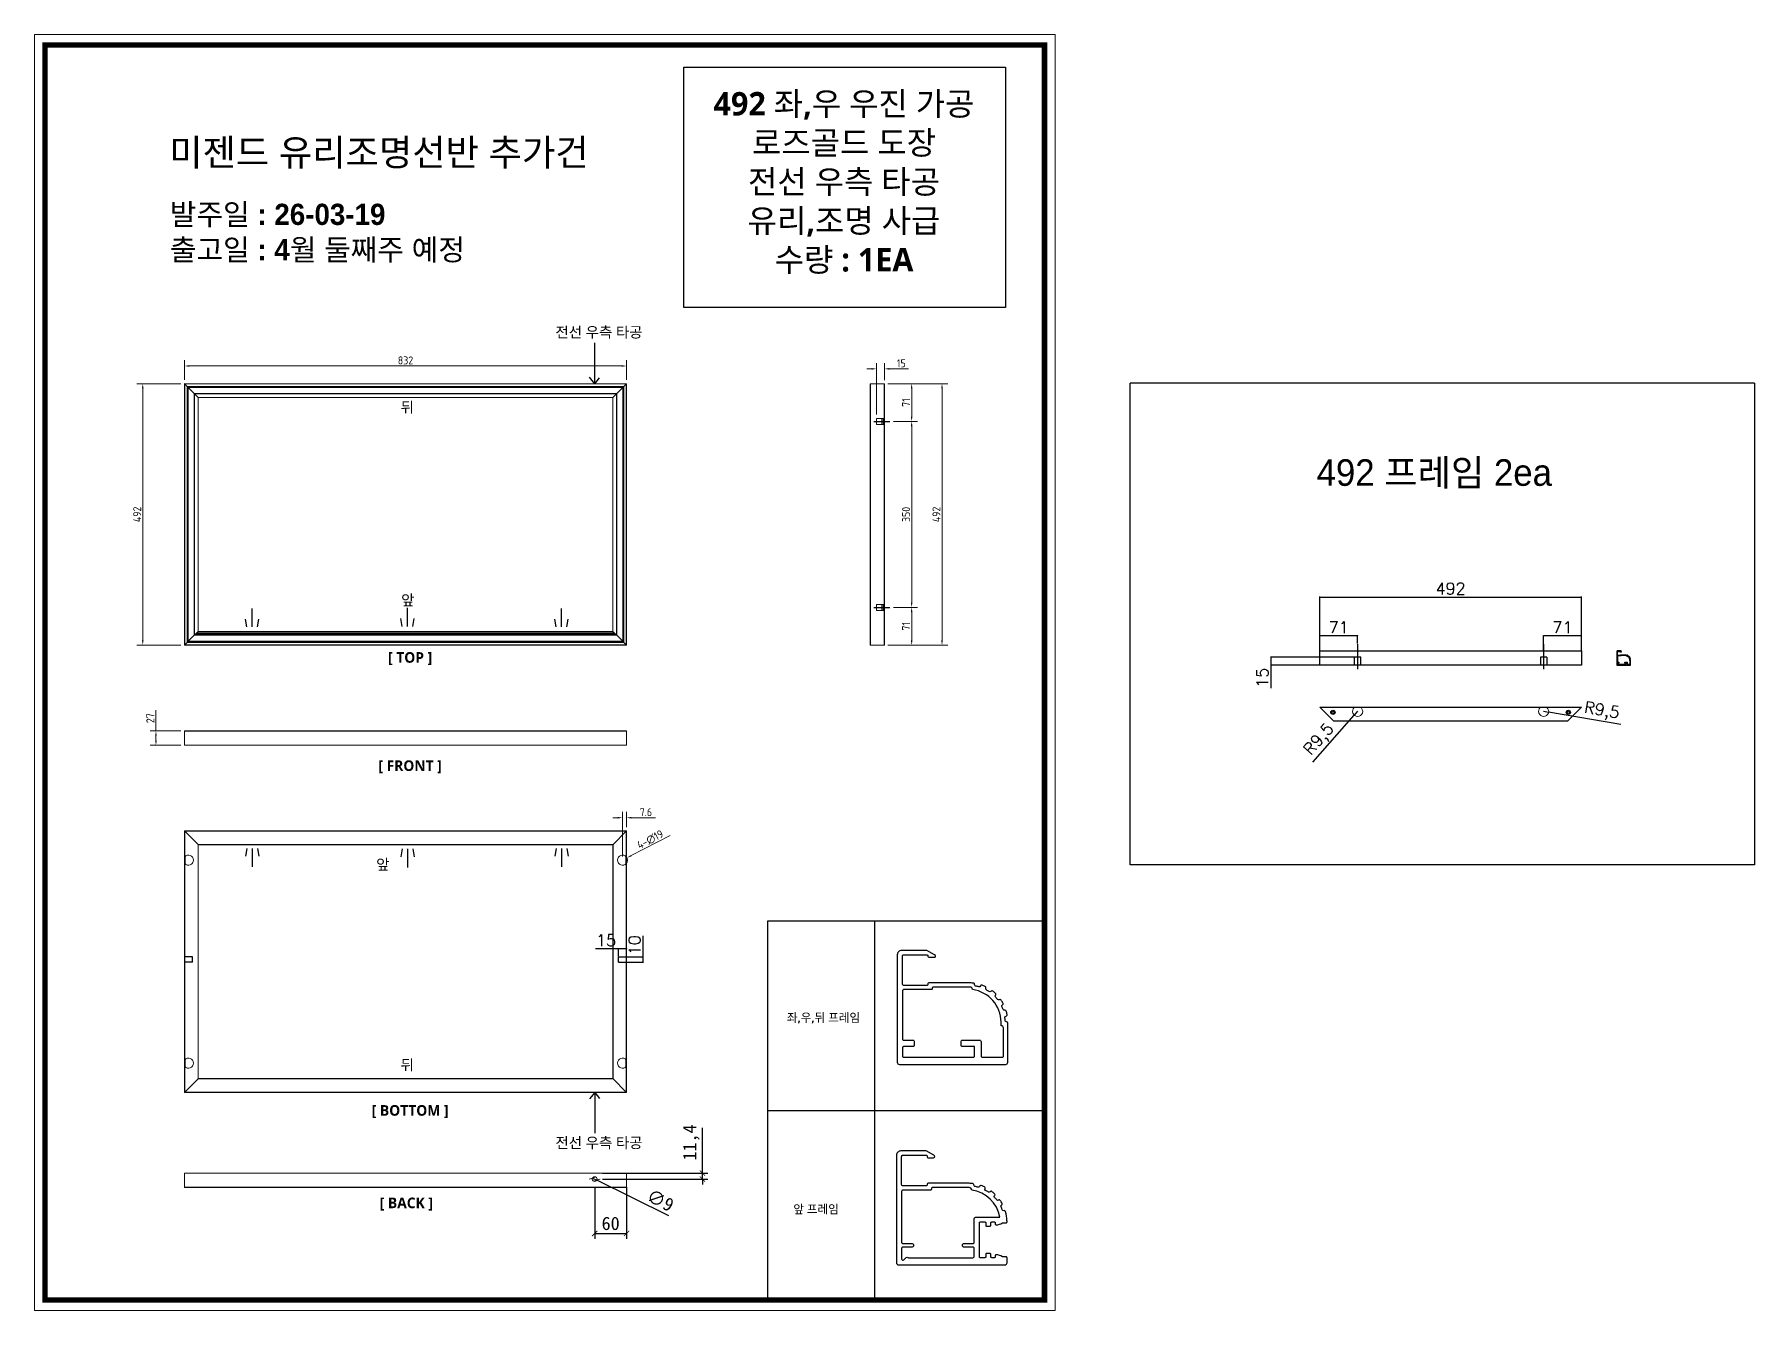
# Model space of a CAD drawing. Header units: millimetres. Extents: x -44117 to 256353, y -2095463 to 65325.
# Drawn here: x 116824 to 120061, y -800707 to -798305 of the extents above; entities that cross this region are included whole.
import ezdxf

# ---------------------------------------------------------------- set-up
doc = ezdxf.new("R2010")
doc.units = ezdxf.units.MM
doc.header["$LTSCALE"] = 10
doc.linetypes.add('CENTER', pattern=[50.8, 31.75, -6.35, 6.35, -6.35])
doc.layers.add('BOX1', color=7, linetype='Continuous', lineweight=0)
doc.layers.add('CENTER', color=4, linetype='CENTER')
doc.layers.add('기본레이어', color=7, linetype='Continuous')
doc.styles.add('Dim-NS', font='isocp.shx', dxfattribs={"bigfont": 'whgtxt.shx'})
doc.styles.add('굴림', font='txt.shx')
doc.styles.add('새굴림', font='Gulim.ttf')
doc.dimstyles.new('D-15', dxfattribs={"dimtxt": 15, "dimasz": 9, "dimexe": 11, "dimexo": 7, "dimgap": 3, "dimtad": 1, "dimzin": 9, "dimdsep": 46, "dimtxsty": 'Dim-NS', "dimcen": 0, "dimclrd": 105, "dimclre": 105, "dimclrt": 2, "dimazin": 2, "dimtfac": 1, "dimtofl": 0, "dimtmove": 0, "dimatfit": 3, "dimfxl": 0, "dimlwd": 13, "dimlwe": 13, "dimarcsym": 0})
doc.dimstyles.new('ISO-25', dxfattribs={"dimtxt": 2.5, "dimasz": 2.5, "dimexe": 1, "dimexo": 1, "dimtad": 1, "dimtxsty": 'Standard', "dimblk": 'ARCHTICK', "dimcen": 2.5, "dimadec": 0, "dimazin": 0, "dimtfac": 1, "dimtmove": 0, "dimatfit": 3, "dimfxl": 0, "dimarcsym": 0})

msp = doc.modelspace()

# ---------------------------------------------------------------- texts
at = {"color": 7, "style": '새굴림'}
for s, p in [('미젠드 유리조명선반 추가건', (117077.54086, -798552.35903)), ('492 프레임 2ea', (119236.70682, -799154.71621))]:
    msp.add_text(s, height=50, dxfattribs=at).set_placement(p)
for s, insert, char_height, width, attachment_point in [('{\\fMalgun Gothic|b1|i0|c129|p50;492 좌,우 우진 가공 \\P로즈골드 도장\\P전선 우측 타공\\P유리,조명 사급\\P수량 : 1EA}', (118347.376, -798584.88141), 44.0402492, 1306.6472673, 5), ('{\\fMalgun Gothic|b1|i0|c129|p50;뒤}', (117513.08134, -798997.11483), 20, 1095.6844389, 1), ('{\\fMalgun Gothic|b1|i0|c129|p50;앞}', (117513.96394, -799359.76892), 20, 1095.6844389, 1), ('{\\fMalgun Gothic|b1|i0|c129|p50;[ TOP ]}', (117530.85632, -799479.8757), 20, 170.0372447, 5), ('{\\fMalgun Gothic|b1|i0|c129|p50;[ FRONT ]}', (117530.85632, -799683.56802), 20, 170.0372447, 5), ('{\\fMalgun Gothic|b1|i0|c129|p50;앞}', (117466.99546, -799857.27035), 20, 1095.6844389, 1), ('{\\fMalgun Gothic|b1|i0|c129|p50;좌,우,뒤 프레임}', (118308.82235, -800156.95315), 16, 223.7220409, 5), ('{\\fMalgun Gothic|b1|i0|c129|p50;뒤}', (117513.08134, -800234.63578), 20, 1095.6844389, 1), ('{\\fMalgun Gothic|b1|i0|c129|p50;[ BOTTOM ]}', (117530.85632, -800332.28212), 20, 170.0372447, 5), ('{\\fMalgun Gothic|b1|i0|c129|p50;[ BACK ]}', (117523.72523, -800506.25607), 20, 279.6525512, 5), ('{\\fMalgun Gothic|b1|i0|c129|p50;앞 프레임}', (118294.85006, -800516.73981), 16, 223.7220409, 5)]:
    msp.add_mtext(s, dxfattribs=dict(insert=insert, char_height=char_height, width=width, attachment_point=attachment_point))
at = {"insert": (117078.65228, -798623.89804), "char_height": 39.9257485, "attachment_point": 1}
msp.add_mtext_dynamic_manual_height_columns('{\\f굴림|b1|i0|c129|p50;발주일 : 26-03-19\\P출고일 : 4월 둘째주 예정}', width=12072.7918459, gutter_width=155.2668, heights=[-112.85889], dxfattribs=at)
at = {"color": 1, "char_height": 20, "width": 593.3877721, "attachment_point": 5}
for insert in [(117886.26733, -798866.66097), (117886.26733, -800391.95673)]:
    msp.add_mtext('{\\fMalgun Gothic|b1|i0|c129|p50;전선 우측 타공}', dxfattribs=dict(at, insert=insert))

# ---------------------------------------------------------------- blocks, each defined once
blk = doc.blocks.new('*D5322')
at = {"layer": 'Defpoints', "color": 0}
for p in [(118430, -798962.5), (118430, -799454.5), (118531.8, -799454.5)]:
    blk.add_point(p, dxfattribs=at)
at = {"layer": '기본레이어', "color": 105, "linetype": 'ByBlock', "lineweight": 13}
for p, q in [((118437, -798962.5), (118542.8, -798962.5)), ((118531.8, -798971.5), (118531.8, -799445.5)), ((118437, -799454.5), (118542.8, -799454.5))]:
    blk.add_line(p, q, dxfattribs=at)
at = {"layer": '기본레이어', "color": 105}
for points in [[(118533.3, -798971.5), (118530.3, -798971.5), (118531.8, -798962.5)], [(118530.3, -799445.5), (118533.3, -799445.5), (118531.8, -799454.5)]]:
    blk.add_solid(points, dxfattribs=at)
at = {"layer": '기본레이어', "color": 2, "insert": (118521.3, -799208.5), "char_height": 15, "attachment_point": 5, "rotation": 90, "style": 'Dim-NS'}
blk.add_mtext('492', dxfattribs=at)
blk = doc.blocks.new('*D5323')
at = {"layer": 'Defpoints', "color": 0}
for p in [(118423, -798962.5), (118474.7, -798962.5), (118433.5, -799033.5)]:
    blk.add_point(p, dxfattribs=at)
at = {"layer": '기본레이어', "color": 105, "linetype": 'ByBlock', "lineweight": 13}
for p, q in [((118430, -798962.5), (118485.7, -798962.5)), ((118474.7, -799024.5), (118474.7, -798971.5)), ((118440.5, -799033.5), (118485.7, -799033.5))]:
    blk.add_line(p, q, dxfattribs=at)
at = {"layer": '기본레이어', "color": 105}
for points in [[(118476.2, -798971.5), (118473.2, -798971.5), (118474.7, -798962.5)], [(118473.2, -799024.5), (118476.2, -799024.5), (118474.7, -799033.5)]]:
    blk.add_solid(points, dxfattribs=at)
at = {"layer": '기본레이어', "color": 2, "insert": (118464.2, -798998), "char_height": 15, "attachment_point": 5, "rotation": 90, "style": 'Dim-NS'}
blk.add_mtext('71', dxfattribs=at)
blk = doc.blocks.new('*D5324')
at = {"layer": 'Defpoints', "color": 0}
for p in [(118433.5, -799033.5), (118474.7, -799033.5), (118433.5, -799383.5)]:
    blk.add_point(p, dxfattribs=at)
at = {"layer": '기본레이어', "color": 105, "linetype": 'ByBlock', "lineweight": 13}
for p, q in [((118440.5, -799033.5), (118485.7, -799033.5)), ((118474.7, -799374.5), (118474.7, -799042.5)), ((118440.5, -799383.5), (118485.7, -799383.5))]:
    blk.add_line(p, q, dxfattribs=at)
at = {"layer": '기본레이어', "color": 105}
for points in [[(118476.2, -799042.5), (118473.2, -799042.5), (118474.7, -799033.5)], [(118473.2, -799374.5), (118476.2, -799374.5), (118474.7, -799383.5)]]:
    blk.add_solid(points, dxfattribs=at)
at = {"layer": '기본레이어', "color": 2, "insert": (118464.2, -799208.5), "char_height": 15, "attachment_point": 5, "rotation": 90, "style": 'Dim-NS'}
blk.add_mtext('350', dxfattribs=at)
blk = doc.blocks.new('*D5325')
at = {"layer": 'Defpoints', "color": 0}
for p in [(118433.5, -799383.5), (118474.7, -799383.5), (118423, -799454.5)]:
    blk.add_point(p, dxfattribs=at)
at = {"layer": '기본레이어', "color": 105, "linetype": 'ByBlock', "lineweight": 13}
for p, q in [((118440.5, -799383.5), (118485.7, -799383.5)), ((118474.7, -799445.5), (118474.7, -799392.5)), ((118430, -799454.5), (118485.7, -799454.5))]:
    blk.add_line(p, q, dxfattribs=at)
at = {"layer": '기본레이어', "color": 105}
for points in [[(118476.2, -799392.5), (118473.2, -799392.5), (118474.7, -799383.5)], [(118473.2, -799445.5), (118476.2, -799445.5), (118474.7, -799454.5)]]:
    blk.add_solid(points, dxfattribs=at)
at = {"layer": '기본레이어', "color": 2, "insert": (118464.2, -799419), "char_height": 15, "attachment_point": 5, "rotation": 90, "style": 'Dim-NS'}
blk.add_mtext('71', dxfattribs=at)
blk = doc.blocks.new('*D5326')
at = {"layer": 'Defpoints', "color": 0}
for p in [(118423.5, -798934.6), (118423.5, -798963), (118408.5, -799027.8)]:
    blk.add_point(p, dxfattribs=at)
at = {"layer": '기본레이어', "color": 105, "linetype": 'ByBlock', "lineweight": 13}
for p, q in [((118408.5, -799020.8), (118408.5, -798923.6)), ((118423.5, -798956), (118423.5, -798923.6)), ((118399.5, -798934.6), (118390.5, -798934.6)), ((118432.5, -798934.6), (118468.9, -798934.6))]:
    blk.add_line(p, q, dxfattribs=at)
at = {"layer": '기본레이어', "color": 105}
for points in [[(118399.5, -798936.1), (118399.5, -798933.1), (118408.5, -798934.6)], [(118432.5, -798933.1), (118432.5, -798936.1), (118423.5, -798934.6)]]:
    blk.add_solid(points, dxfattribs=at)
at = {"layer": '기본레이어', "color": 2, "insert": (118455.2, -798924.1), "char_height": 15, "attachment_point": 5, "style": 'Dim-NS'}
blk.add_mtext('15', dxfattribs=at)
blk = doc.blocks.new('*D5327')
at = {"layer": 'Defpoints', "color": 0}
for p in [(117052.6, -799616), (117106.7, -799616), (117106.7, -799643)]:
    blk.add_point(p, dxfattribs=at)
at = {"layer": '기본레이어', "color": 105, "lineweight": 13}
for p, q in [((117052.6, -799616), (117052.6, -799576.7)), ((117099.7, -799616), (117041.6, -799616)), ((117052.6, -799634), (117052.6, -799625)), ((117099.7, -799643), (117041.6, -799643))]:
    blk.add_line(p, q, dxfattribs=at)
at = {"layer": '기본레이어', "color": 105}
for points in [[(117054.1, -799625), (117051.1, -799625), (117052.6, -799616)], [(117051.1, -799634), (117054.1, -799634), (117052.6, -799643)]]:
    blk.add_solid(points, dxfattribs=at)
at = {"layer": '기본레이어', "color": 2, "insert": (117042.1, -799591.9), "char_height": 15, "attachment_point": 5, "rotation": 90, "style": 'Dim-NS'}
blk.add_mtext('27', dxfattribs=at)
blk = doc.blocks.new('*D5328')
at = {"layer": 'Defpoints', "color": 0}
for p in [(117938.2, -798929.2), (117106.2, -798962.5), (117938.2, -798962.5)]:
    blk.add_point(p, dxfattribs=at)
at = {"layer": '기본레이어', "color": 105, "lineweight": 13}
for p, q in [((117106.2, -798955.5), (117106.2, -798918.2)), ((117938.2, -798955.5), (117938.2, -798918.2)), ((117115.2, -798929.2), (117929.2, -798929.2))]:
    blk.add_line(p, q, dxfattribs=at)
at = {"layer": '기본레이어', "color": 105}
for points in [[(117115.2, -798927.7), (117115.2, -798930.7), (117106.2, -798929.2)], [(117929.2, -798930.7), (117929.2, -798927.7), (117938.2, -798929.2)]]:
    blk.add_solid(points, dxfattribs=at)
at = {"layer": '기본레이어', "color": 2, "insert": (117522.2, -798918.7), "char_height": 15, "attachment_point": 5, "style": 'Dim-NS'}
blk.add_mtext('832', dxfattribs=at)
blk = doc.blocks.new('*D5329')
at = {"layer": 'Defpoints', "color": 0}
for p in [(117106.2, -798962.5), (117027.8, -799454.5), (117106.2, -799454.5)]:
    blk.add_point(p, dxfattribs=at)
at = {"layer": '기본레이어', "color": 105, "lineweight": 13}
for p, q in [((117099.2, -798962.5), (117016.8, -798962.5)), ((117027.8, -798971.5), (117027.8, -799445.5)), ((117099.2, -799454.5), (117016.8, -799454.5))]:
    blk.add_line(p, q, dxfattribs=at)
at = {"layer": '기본레이어', "color": 105}
for points in [[(117029.3, -798971.5), (117026.3, -798971.5), (117027.8, -798962.5)], [(117026.3, -799445.5), (117029.3, -799445.5), (117027.8, -799454.5)]]:
    blk.add_solid(points, dxfattribs=at)
at = {"layer": '기본레이어', "color": 2, "insert": (117017.3, -799208.5), "char_height": 15, "attachment_point": 5, "rotation": 90, "style": 'Dim-NS'}
blk.add_mtext('492', dxfattribs=at)
blk = doc.blocks.new('*D5330')
at = {"layer": 'Defpoints', "color": 0}
for p in [(117922.2, -799863.5), (117939.1, -799854.7)]:
    blk.add_point(p, dxfattribs=at)
at = {"layer": '기본레이어', "color": 105, "linetype": 'ByBlock', "lineweight": 13}
blk.add_line((118020, -799812.9), (117947.1, -799850.6), dxfattribs=at)
blk.add_arc((117930.6, -799859.1), 9.5, 316.5648, 41.6371, dxfattribs=at)
at = {"layer": '기본레이어', "color": 105}
blk.add_solid([(117946.4, -799849.3), (117947.8, -799851.9), (117939.1, -799854.7)], dxfattribs=at)
at = {"layer": '기본레이어', "color": 2, "insert": (117982.7, -799820.4), "char_height": 15, "attachment_point": 5, "rotation": 27.3178, "style": 'Dim-NS'}
blk.add_mtext('4-∅19', dxfattribs=at)
blk = doc.blocks.new('*D5331')
at = {"layer": 'Defpoints', "color": 0}
for p in [(117938.2, -799779.3), (117938.2, -799804.1), (117930.6, -799859.1)]:
    blk.add_point(p, dxfattribs=at)
at = {"layer": '기본레이어', "color": 105, "lineweight": 13}
for p, q in [((117930.6, -799852.1), (117930.6, -799768.3)), ((117938.2, -799797.1), (117938.2, -799768.3)), ((117921.6, -799779.3), (117912.6, -799779.3)), ((117947.2, -799779.3), (117992.9, -799779.3))]:
    blk.add_line(p, q, dxfattribs=at)
at = {"layer": '기본레이어', "color": 105}
for points in [[(117921.6, -799780.8), (117921.6, -799777.8), (117930.6, -799779.3)], [(117947.2, -799777.8), (117947.2, -799780.8), (117938.2, -799779.3)]]:
    blk.add_solid(points, dxfattribs=at)
at = {"layer": '기본레이어', "color": 2, "insert": (117974.6, -799768.8), "char_height": 15, "attachment_point": 5, "style": 'Dim-NS'}
blk.add_mtext('7.6', dxfattribs=at)
blk = doc.blocks.new('_DotSmall')
at = {"color": 0, "linetype": 'ByBlock', "const_width": 0.5}
blk.add_lwpolyline([(-0.0625, 0, 1), (0.0625, 0, 1)], format="xyb", close=True, dxfattribs=at)
blk = doc.blocks.new('*D5332')
at = {"color": 52, "lineweight": -2}
for p, q in [((117923.2, -800025.9), (117879.9, -800025.9)), ((117923.2, -800040.1), (117923.2, -800024.9)), ((117938.2, -800025.9), (117923.2, -800025.9)), ((117938.2, -800040.1), (117938.2, -800024.9))]:
    blk.add_line(p, q, dxfattribs=at)
at = {"layer": 'Defpoints', "color": 0}
for p in [(117923.2, -800025.9), (117923.2, -800041.1), (117938.2, -800041.1)]:
    blk.add_point(p, dxfattribs=at)
at = {"color": 52, "lineweight": -2, "xscale": 4, "yscale": 4, "zscale": 4, "rotation": 180}
blk.add_blockref('_DotSmall', (117923.2, -800025.9), dxfattribs=at)
at = {"color": 52, "lineweight": -2, "xscale": 4, "yscale": 4, "zscale": 4}
blk.add_blockref('_DotSmall', (117938.2, -800025.9), dxfattribs=at)
at = {"color": 4, "insert": (117899.6, -800009.9), "char_height": 22, "attachment_point": 5, "style": '굴림'}
blk.add_mtext('15', dxfattribs=at)
blk = doc.blocks.new('*D5333')
at = {"color": 52, "lineweight": -2}
for p, q in [((117969.2, -800041.1), (117969.2, -800001.4)), ((117939.2, -800041.1), (117970.2, -800041.1)), ((117939.2, -800051.1), (117970.2, -800051.1)), ((117969.2, -800051.1), (117969.2, -800041.1))]:
    blk.add_line(p, q, dxfattribs=at)
at = {"layer": 'Defpoints', "color": 0}
for p in [(117938.2, -800041.1), (117938.2, -800051.1), (117969.2, -800041.1)]:
    blk.add_point(p, dxfattribs=at)
at = {"color": 52, "lineweight": -2, "xscale": 4, "yscale": 4, "zscale": 4}
for p, rotation in [((117969.2, -800041.1), 90), ((117969.2, -800051.1), 270)]:
    blk.add_blockref('_DotSmall', p, dxfattribs=dict(at, rotation=rotation))
at = {"color": 4, "insert": (117953.2, -800019.3), "char_height": 22, "attachment_point": 5, "rotation": 90, "style": '굴림'}
blk.add_mtext('10', dxfattribs=at)
blk = doc.blocks.new('*D5341')
at = {"color": 52, "lineweight": -2}
for p, q in [((119242.9, -799464.5), (119242.9, -799363)), ((119242.9, -799364), (119734.9, -799364)), ((119734.9, -799464.5), (119734.9, -799363))]:
    blk.add_line(p, q, dxfattribs=at)
at = {"layer": 'Defpoints', "color": 0}
for p in [(119734.9, -799364), (119242.9, -799465.5), (119734.9, -799465.5)]:
    blk.add_point(p, dxfattribs=at)
at = {"color": 52, "lineweight": -2, "xscale": 4, "yscale": 4, "zscale": 4, "rotation": 180}
blk.add_blockref('_DotSmall', (119242.9, -799364), dxfattribs=at)
at = {"color": 52, "lineweight": -2, "xscale": 4, "yscale": 4, "zscale": 4}
blk.add_blockref('_DotSmall', (119734.9, -799364), dxfattribs=at)
at = {"color": 4, "insert": (119488.9, -799348), "char_height": 22, "attachment_point": 5, "style": '굴림'}
blk.add_mtext('492', dxfattribs=at)
blk = doc.blocks.new('*D5342')
at = {"color": 52, "lineweight": -2}
for p, q in [((119663.9, -799464.5), (119663.9, -799436.1)), ((119734.9, -799437.1), (119663.9, -799437.1)), ((119734.9, -799464.5), (119734.9, -799436.1))]:
    blk.add_line(p, q, dxfattribs=at)
at = {"layer": 'Defpoints', "color": 0}
for p in [(119663.9, -799437.1), (119663.9, -799465.5), (119734.9, -799465.5)]:
    blk.add_point(p, dxfattribs=at)
at = {"color": 52, "lineweight": -2, "xscale": 4, "yscale": 4, "zscale": 4, "rotation": 180}
blk.add_blockref('_DotSmall', (119663.9, -799437.1), dxfattribs=at)
at = {"color": 52, "lineweight": -2, "xscale": 4, "yscale": 4, "zscale": 4}
blk.add_blockref('_DotSmall', (119734.9, -799437.1), dxfattribs=at)
at = {"color": 4, "insert": (119699.4, -799421.1), "char_height": 22, "attachment_point": 5, "style": '굴림'}
blk.add_mtext('71', dxfattribs=at)
blk = doc.blocks.new('*D5343')
at = {"color": 52, "lineweight": -2}
for p, q in [((119242.9, -799464.5), (119242.9, -799435.8)), ((119313.9, -799436.8), (119242.9, -799436.8)), ((119313.9, -799451.5), (119313.9, -799435.8))]:
    blk.add_line(p, q, dxfattribs=at)
at = {"layer": 'Defpoints', "color": 0}
for p in [(119242.9, -799436.8), (119242.9, -799465.5), (119313.9, -799452.5)]:
    blk.add_point(p, dxfattribs=at)
at = {"color": 52, "lineweight": -2, "xscale": 4, "yscale": 4, "zscale": 4, "rotation": 180}
blk.add_blockref('_DotSmall', (119242.9, -799436.8), dxfattribs=at)
at = {"color": 52, "lineweight": -2, "xscale": 4, "yscale": 4, "zscale": 4}
blk.add_blockref('_DotSmall', (119313.9, -799436.8), dxfattribs=at)
at = {"color": 4, "insert": (119278.4, -799420.8), "char_height": 22, "attachment_point": 5, "style": '굴림'}
blk.add_mtext('71', dxfattribs=at)
blk = doc.blocks.new('*D5344')
at = {"color": 52, "lineweight": -2}
for p, q in [((119307.2, -799477.3), (119149.8, -799477.3)), ((119150.8, -799477.3), (119150.8, -799492.3)), ((119241.9, -799492.3), (119149.8, -799492.3)), ((119150.8, -799492.3), (119150.8, -799535.7))]:
    blk.add_line(p, q, dxfattribs=at)
at = {"layer": 'Defpoints', "color": 0}
for p in [(119308.2, -799477.3), (119150.8, -799492.3), (119242.9, -799492.3)]:
    blk.add_point(p, dxfattribs=at)
at = {"color": 52, "lineweight": -2, "xscale": 4, "yscale": 4, "zscale": 4}
for p, rotation in [((119150.8, -799477.3), 90), ((119150.8, -799492.3), 270)]:
    blk.add_blockref('_DotSmall', p, dxfattribs=dict(at, rotation=rotation))
at = {"color": 4, "insert": (119134.8, -799516), "char_height": 22, "attachment_point": 5, "rotation": 90, "style": '굴림'}
blk.add_mtext('15', dxfattribs=at)
blk = doc.blocks.new('*D5345')
at = {"color": 52, "lineweight": -2}
for p in [(119663.9, -799579), (119809.4, -799603.6)]:
    blk.add_line(p, (119673.3, -799580.6), dxfattribs=at)
at = {"layer": 'Defpoints', "color": 0}
for p in [(119663.9, -799579), (119673.3, -799580.6)]:
    blk.add_point(p, dxfattribs=at)
at = {"color": 52, "lineweight": -2, "xscale": 4, "yscale": 4, "zscale": 4, "rotation": 170.4040369773047}
blk.add_blockref('_DotSmall', (119673.3, -799580.6), dxfattribs=at)
at = {"color": 4, "insert": (119773.1, -799579.4), "char_height": 22, "attachment_point": 5, "rotation": 350.404, "style": '굴림'}
blk.add_mtext('R9,5', dxfattribs=at)
blk = doc.blocks.new('*D5346')
at = {"color": 52, "lineweight": -2}
for p in [(119229.4, -799674.6), (119313.9, -799579)]:
    blk.add_line(p, (119307.6, -799586.1), dxfattribs=at)
at = {"layer": 'Defpoints', "color": 0}
for p in [(119307.6, -799586.1), (119313.9, -799579)]:
    blk.add_point(p, dxfattribs=at)
at = {"color": 52, "lineweight": -2, "xscale": 4, "yscale": 4, "zscale": 4, "rotation": 48.50864530420677}
blk.add_blockref('_DotSmall', (119307.6, -799586.1), dxfattribs=at)
at = {"color": 4, "insert": (119242.4, -799633), "char_height": 22, "attachment_point": 5, "rotation": 48.5086, "style": '굴림'}
blk.add_mtext('R9,5', dxfattribs=at)
blk = doc.blocks.new('_ArchTick')
at = {"color": 0, "linetype": 'ByBlock', "const_width": 0.15}
blk.add_lwpolyline([(-0.5, -0.5), (0.5, 0.5)], dxfattribs=at)
blk = doc.blocks.new('*D5347')
at = {"color": 0, "lineweight": -2}
for p, q in [((117878.2, -800474.3), (117878.2, -800571.6)), ((117938.2, -800474.3), (117938.2, -800571.6)), ((117878.2, -800561.6), (117938.2, -800561.6))]:
    blk.add_line(p, q, dxfattribs=at)
at = {"layer": 'Defpoints', "color": 0}
for p in [(117878.2, -800459.3), (117938.2, -800459.3), (117938.2, -800561.6)]:
    blk.add_point(p, dxfattribs=at)
at = {"color": 0, "lineweight": -2, "xscale": 10, "yscale": 10, "zscale": 10, "rotation": 180}
blk.add_blockref('_ArchTick', (117878.2, -800561.6), dxfattribs=at)
at = {"color": 0, "lineweight": -2, "xscale": 10, "yscale": 10, "zscale": 10}
blk.add_blockref('_ArchTick', (117938.2, -800561.6), dxfattribs=at)
at = {"color": 0, "insert": (117908.2, -800542.8), "char_height": 25, "attachment_point": 5}
blk.add_mtext('60', dxfattribs=at)
blk = doc.blocks.new('*D5348')
at = {"color": 0, "lineweight": -2}
for p, q in [((118080.9, -800447.9), (118080.9, -800362.9)), ((117893.2, -800447.9), (118090.9, -800447.9)), ((118080.9, -800459.3), (118080.9, -800447.9)), ((117893.2, -800459.3), (118090.9, -800459.3)), ((118080.9, -800459.3), (118080.9, -800469.3))]:
    blk.add_line(p, q, dxfattribs=at)
at = {"layer": 'Defpoints', "color": 0}
for p in [(117878.2, -800447.9), (118080.9, -800447.9), (117878.2, -800459.3)]:
    blk.add_point(p, dxfattribs=at)
at = {"color": 0, "lineweight": -2, "xscale": 10, "yscale": 10, "zscale": 10}
for p, rotation in [((118080.9, -800447.9), 270), ((118080.9, -800459.3), 90)]:
    blk.add_blockref('_ArchTick', p, dxfattribs=dict(at, rotation=rotation))
at = {"color": 0, "insert": (118060.1, -800390.4), "char_height": 25, "attachment_point": 5, "rotation": 90}
blk.add_mtext('11,4', dxfattribs=at)
blk = doc.blocks.new('*D5349')
at = {"color": 0, "lineweight": -2}
for p, q in [((117874.2, -800457.3), (117874.2, -800457.3)), ((117874.2, -800457.3), (117882.3, -800461.3)), ((118017.8, -800528.2), (117882.3, -800461.3))]:
    blk.add_line(p, q, dxfattribs=at)
at = {"layer": 'Defpoints', "color": 0}
for p in [(117874.2, -800457.3), (117882.3, -800461.3)]:
    blk.add_point(p, dxfattribs=at)
at = {"color": 0, "lineweight": -2, "xscale": 10, "yscale": 10, "zscale": 10}
for p, rotation in [((117874.2, -800457.3), 333.73302993993), ((117882.3, -800461.3), 153.7330299399299)]:
    blk.add_blockref('_ArchTick', p, dxfattribs=dict(at, rotation=rotation))
at = {"color": 0, "insert": (118001.8, -800499.4), "char_height": 25, "attachment_point": 5, "rotation": 333.733}
blk.add_mtext('∅9', dxfattribs=at)

# ---------------------------------------------------------------- dimensions: what is measured, and where the dimension line sits
at = {"color": 7}
for base, p1, p2, angle, override, picture, middle in [((119734.91908, -799363.99992), (119242.91908, -799465.53026), (119734.91908, -799465.53026), 180, {"dimtxt": 22, "dimasz": 4, "dimgap": 5, "dimdec": 4, "dimtxsty": '굴림', "dimblk": 'DotSmall', "dimclrd": 52, "dimclre": 52, "dimclrt": 4, "dimadec": 8, "dimazin": 2, "dimtdec": 4, "dimtix": 0, "dimarcsym": 1}, '*D5341', (119488.91908, -799347.99992)), ((119242.91908, -799436.80126), (119313.91908, -799452.53189), (119242.91908, -799465.53026), 180, {"dimtxt": 22, "dimasz": 4, "dimgap": 5, "dimdec": 4, "dimtxsty": '굴림', "dimblk": 'DotSmall', "dimclrd": 52, "dimclre": 52, "dimclrt": 4, "dimadec": 8, "dimazin": 2, "dimtdec": 4, "dimtix": 0, "dimarcsym": 1}, '*D5343', (119278.41908, -799420.80126)), ((119663.91908, -799437.05126), (119734.91908, -799465.53026), (119663.91908, -799465.53026), 180, {"dimtxt": 22, "dimasz": 4, "dimgap": 5, "dimdec": 4, "dimtxsty": '굴림', "dimblk": 'DotSmall', "dimclrd": 52, "dimclre": 52, "dimclrt": 4, "dimadec": 8, "dimazin": 2, "dimtdec": 4, "dimtix": 0, "dimarcsym": 1}, '*D5342', (119699.41908, -799421.05126)), ((119150.83784, -799492.33026), (119308.21908, -799477.33026), (119242.91908, -799492.33026), 90, {"dimtxt": 22, "dimasz": 4, "dimgap": 5, "dimdec": 4, "dimtxsty": '굴림', "dimblk": 'DotSmall', "dimclrd": 52, "dimclre": 52, "dimclrt": 4, "dimadec": 8, "dimazin": 2, "dimtdec": 4, "dimtix": 0, "dimarcsym": 1}, '*D5344', (119134.83784, -799515.99693)), ((117969.15434, -800041.09425), (117938.23103, -800051.09425), (117938.23103, -800041.09425), 90, {"dimtxt": 22, "dimasz": 4, "dimgap": 5, "dimdec": 4, "dimtxsty": '굴림', "dimblk": 'DotSmall', "dimclrd": 52, "dimclre": 52, "dimclrt": 4, "dimadec": 8, "dimazin": 2, "dimtdec": 4, "dimtix": 0}, '*D5333', (117953.15434, -800019.26092))]:
    dim = msp.add_linear_dim(base=base, p1=p1, p2=p2, angle=angle, dimstyle='ISO-25', override=override, dxfattribs=at)
    dim.commit()
    dim.dimension.update_dxf_attribs({"geometry": picture, "text_midpoint": middle})
for center, mpoint, picture, middle in [((119663.91908, -799579.02172), (119673.28616, -799580.60536), '*D5345', (119770.15084, -799596.98177)), ((119313.91908, -799579.02172), (119307.62526, -799586.13774), '*D5346', (119255.76644, -799644.77131))]:
    dim = msp.add_radius_dim(center=center, mpoint=mpoint, dimstyle='ISO-25', override={"dimtxt": 22, "dimasz": 4, "dimgap": 5, "dimdec": 4, "dimtxsty": '굴림', "dimblk": 'DotSmall', "dimclrd": 52, "dimclre": 52, "dimclrt": 4, "dimadec": 8, "dimazin": 2, "dimtdec": 4, "dimtix": 0, "dimarcsym": 1}, dxfattribs=at)
    dim.commit()
    dim.dimension.update_dxf_attribs({"geometry": picture, "text_midpoint": middle, "dimtype": 164})
dim = msp.add_linear_dim(base=(117923.23103, -800025.85175), p1=(117938.23103, -800041.09425), p2=(117923.23103, -800041.09425), dimstyle='ISO-25', override={"dimtxt": 22, "dimasz": 4, "dimgap": 5, "dimdec": 4, "dimtxsty": '굴림', "dimblk": 'DotSmall', "dimclrd": 52, "dimclre": 52, "dimclrt": 4, "dimadec": 8, "dimazin": 2, "dimtdec": 4, "dimtix": 0}, dxfattribs=at)
dim.commit()
dim.dimension.update_dxf_attribs({"geometry": '*D5332', "text_midpoint": (117899.56436, -800009.85175)})
dim = msp.add_linear_dim(base=(118080.95, -800447.89371), p1=(117878.23104, -800459.29371), p2=(117878.23104, -800447.89371), angle=90, dimstyle='ISO-25', override={"dimscale": 10, "dimasz": 1, "dimexo": 1.5})
dim.commit()
dim.dimension.update_dxf_attribs({"geometry": '*D5348', "text_midpoint": (118060.11666, -800390.39371)})
dim = msp.add_diameter_dim_2p(p1=(117874.1957, -800457.30222), p2=(117882.26638, -800461.28521), dimstyle='ISO-25', override={"dimscale": 10, "dimasz": 1, "dimexo": 1.5})
dim.commit()
dim.dimension.update_dxf_attribs({"geometry": '*D5349', "text_midpoint": (117993.51724, -800516.18903), "dimtype": 163})
dim = msp.add_linear_dim(base=(117938.23103, -800561.57497), p1=(117878.23104, -800459.29371), p2=(117938.23103, -800459.29371), dimstyle='ISO-25', override={"dimscale": 10, "dimasz": 1, "dimexo": 1.5})
dim.commit()
dim.dimension.update_dxf_attribs({"geometry": '*D5347', "text_midpoint": (117908.23103, -800542.82497)})
at = {"layer": '기본레이어'}
for base, p1, p2, override, picture, middle in [((117938.23103, -798929.23171), (117106.23105, -798962.54005), (117938.23103, -798962.54005), {"dimtfill": 0}, '*D5328', (117522.23104, -798918.73171)), ((118423.51007, -798934.63943), (118408.51008, -799027.84006), (118423.51007, -798963.04004), {"dimfxl": 100}, '*D5326', (118455.22436, -798924.13943))]:
    dim = msp.add_linear_dim(base=base, p1=p1, p2=p2, dimstyle='D-15', override=override, dxfattribs=at)
    dim.commit()
    dim.dimension.update_dxf_attribs({"geometry": picture, "text_midpoint": middle})
for base, p1, p2, override, picture, middle in [((117027.77594, -799454.54005), (117106.23105, -798962.54005), (117106.23105, -799454.54005), {"dimtfill": 0}, '*D5329', (117017.27594, -799208.54005)), ((118474.73561, -798962.54017), (118433.51008, -799033.54005), (118423.02107, -798962.54017), {"dimfxl": 100}, '*D5323', (118464.23561, -798998.04011)), ((118531.77511, -799454.54017), (118430.02107, -798962.54017), (118430.02107, -799454.54017), {"dimfxl": 100, "dimtfill": 0}, '*D5322', (118521.27511, -799208.54017)), ((118474.73561, -799033.54005), (118433.51008, -799383.54005), (118433.51008, -799033.54005), {"dimfxl": 100}, '*D5324', (118464.23561, -799208.54005)), ((118474.73561, -799383.54005), (118423.01007, -799454.54005), (118433.51008, -799383.54005), {"dimfxl": 100}, '*D5325', (118464.23561, -799419.04005))]:
    dim = msp.add_linear_dim(base=base, p1=p1, p2=p2, angle=90, dimstyle='D-15', override=override, dxfattribs=at)
    dim.commit()
    dim.dimension.update_dxf_attribs({"geometry": picture, "text_midpoint": middle})
dim = msp.add_linear_dim(base=(117052.60745, -799616.03316), p1=(117106.73104, -799643.03153), p2=(117106.73104, -799616.03316), angle=90, dimstyle='D-15', dxfattribs=at)
dim.commit()
dim.dimension.update_dxf_attribs({"geometry": '*D5327', "text_midpoint": (117042.10745, -799591.8903)})
dim = msp.add_linear_dim(base=(117938.23103, -799779.28806), p1=(117930.63104, -799859.09425), p2=(117938.23103, -799804.09425), dimstyle='D-15', dxfattribs=at)
dim.commit()
dim.dimension.update_dxf_attribs({"geometry": '*D5331', "text_midpoint": (117974.58817, -799768.78806)})
dim = msp.add_diameter_dim_2p(p1=(117922.19053, -799863.45405), p2=(117939.07154, -799854.73445), text='4-<>', dimstyle='D-15', override={"dimfxl": 100}, dxfattribs=at)
dim.commit()
dim.dimension.update_dxf_attribs({"geometry": '*D5330', "text_midpoint": (117982.73813, -799820.36121)})

# ---------------------------------------------------------------- linework, layer by layer
at = {"color": 1}
for p, q in [((117878.2177, -798962.50715), (117878.2177, -798885.54038)), ((117878.2177, -798962.50715), (117868.31991, -798950.41514)), ((117878.2177, -798962.54005), (117887.25719, -798951.28917)), ((117121.23105, -800041.09425), (117106.23105, -800041.09425)), ((117121.23105, -800051.09425), (117106.23105, -800051.09425)), ((117121.23105, -800051.09425), (117121.23105, -800041.09425)), ((117923.23103, -800051.09425), (117923.23103, -800041.09425)), ((117923.23103, -800041.09425), (117938.23103, -800041.09425)), ((117923.23103, -800051.09425), (117938.23103, -800051.09425)), ((117878.2177, -800296.11055), (117868.31991, -800308.20256)), ((117878.2177, -800296.07765), (117887.25719, -800307.32853)), ((117878.2177, -800296.11055), (117878.2177, -800373.07732))]:
    msp.add_line(p, q, dxfattribs=at)
at = {"color": 7}
for p, q in [((117106.73104, -798963.04004), (117106.23105, -798962.54005)), ((117937.73103, -798963.04004), (117938.23103, -798962.54005)), ((120060.88427, -798961.57065), (118886.05648, -798961.57065)), ((117106.73104, -799454.04005), (117106.23105, -799454.54005)), ((117937.73103, -799454.04005), (117938.23103, -799454.54005)), ((119242.91908, -799492.33026), (119242.91908, -799465.53026)), ((119242.91908, -799465.53026), (119734.91908, -799465.53026)), ((119319.61908, -799477.33026), (119308.21908, -799477.33026)), ((119308.21908, -799492.33026), (119308.21908, -799477.33026)), ((119319.61908, -799492.33026), (119319.61908, -799477.33026)), ((119669.61908, -799477.33026), (119658.21908, -799477.33026)), ((119658.21908, -799477.33026), (119658.21908, -799492.33026)), ((119669.61908, -799477.33026), (119669.61908, -799492.33026)), ((119734.91908, -799465.53026), (119734.91908, -799492.33026)), ((119734.91908, -799492.33026), (119242.91908, -799492.33026)), ((119242.91908, -799571.42173), (119734.91908, -799571.42173)), ((119242.91908, -799571.42173), (119268.91908, -799597.42173)), ((119708.91908, -799597.42173), (119734.91908, -799571.42173)), ((119708.91908, -799597.42173), (119268.91908, -799597.42173)), ((120060.88427, -799868.09911), (118886.05648, -799868.09911)), ((118404.77577, -799973.46602), (118404.77577, -800686.53079)), ((118204.16898, -800329.9984), (118724.61284, -800329.9984))]:
    msp.add_line(p, q, dxfattribs=at)
at = {"color": 7, "linetype": 'Continuous', "lineweight": 15}
for p, q in [((117106.23105, -798962.54005), (117938.23103, -798962.54005)), ((117106.23105, -799454.54005), (117106.23105, -798962.54005)), ((117106.73104, -798963.04004), (117937.73103, -798963.04004)), ((117106.73104, -798963.04004), (117111.39689, -798967.70589)), ((117106.73104, -799454.04005), (117106.73104, -798963.04004)), ((117111.39689, -798967.70589), (117933.06518, -798967.70589)), ((117111.39689, -799449.3742), (117111.39689, -798967.70589)), ((117111.46431, -798967.77334), (117932.99777, -798967.77334)), ((117111.46431, -798967.77334), (117113.19847, -798969.50747)), ((117111.46431, -799449.30677), (117111.46431, -798967.77334)), ((117113.19847, -798969.50747), (117931.2636, -798969.50747)), ((117113.19847, -799447.57262), (117113.19847, -798969.50747)), ((117113.43105, -798969.74005), (117124.78141, -798981.09041)), ((117113.43105, -798969.74005), (117931.03103, -798969.74005)), ((117113.43105, -799447.34005), (117113.43105, -798969.74005)), ((117124.78141, -798981.09041), (117919.68066, -798981.09041)), ((117124.78141, -799435.98968), (117124.78141, -798981.09041)), ((117125.2485, -798981.55751), (117919.21357, -798981.55751)), ((117125.2485, -798981.55751), (117132.19814, -798988.50717)), ((117125.2485, -799435.52258), (117125.2485, -798981.55751)), ((117132.19814, -798988.50717), (117912.26394, -798988.50717)), ((117132.19814, -799428.57294), (117132.19814, -798988.50717)), ((117132.23104, -798988.54004), (117912.23104, -798988.54004)), ((117132.23104, -799428.54005), (117132.23104, -798988.54004)), ((117912.23104, -798988.54004), (117912.23104, -799428.54005)), ((117912.26394, -798988.50717), (117919.21357, -798981.55751)), ((117912.26394, -798988.50717), (117912.26394, -799428.57294)), ((117919.21357, -798981.55751), (117919.21357, -799435.52258)), ((117919.68066, -798981.09041), (117931.03103, -798969.74005)), ((117919.68066, -798981.09041), (117919.68066, -799435.98968)), ((117931.03103, -798969.74005), (117931.03103, -799447.34005)), ((117931.2636, -798969.50747), (117932.99777, -798967.77334)), ((117931.2636, -798969.50747), (117931.2636, -799447.57262)), ((117932.99777, -798967.77334), (117932.99777, -799449.30677)), ((117933.06518, -798967.70589), (117937.73103, -798963.04004)), ((117933.06518, -798967.70589), (117933.06518, -799449.3742)), ((117937.73103, -798963.04004), (117937.73103, -799454.04005)), ((117938.23103, -798962.54005), (117938.23103, -799454.54005)), ((118396.5117, -798963.04004), (118396.5117, -799454.04005)), ((118423.01007, -798962.54005), (118397.0117, -798962.54005)), ((118397.0117, -798962.54005), (118397.0117, -799454.54005)), ((118423.01007, -798962.54005), (118423.01007, -799027.84006)), ((118423.51007, -798963.04004), (118423.51007, -799027.22816)), ((118408.51008, -799039.24005), (118408.51008, -799027.84006)), ((118423.01007, -799027.84006), (118408.51008, -799027.84006)), ((118408.51008, -799039.24005), (118423.01007, -799039.24005)), ((118418.3117, -799027.84006), (118418.3117, -799029.50396)), ((118418.3117, -799037.57615), (118418.3117, -799029.50396)), ((118418.3117, -799037.57615), (118418.3117, -799039.24005)), ((118418.6117, -799028.91837), (118419.0117, -799028.91837)), ((118419.0117, -799038.16174), (118418.6117, -799038.16174)), ((118419.3117, -799027.84006), (118419.3117, -799029.50396)), ((118419.3117, -799029.50396), (118419.3117, -799037.57615)), ((118419.3117, -799037.57615), (118419.3117, -799039.24005)), ((118421.8117, -799039.24005), (118421.8117, -799027.84006)), ((118423.01007, -799039.24005), (118423.01007, -799377.84005)), ((118423.51007, -799039.85195), (118423.51007, -799027.22816)), ((118423.51007, -799039.85195), (118423.51007, -799377.22816)), ((118408.51008, -799389.24005), (118408.51008, -799377.84005)), ((118423.01007, -799377.84005), (118408.51008, -799377.84005)), ((118418.3117, -799377.84005), (118418.3117, -799379.50397)), ((118418.3117, -799387.57614), (118418.3117, -799379.50397)), ((118418.6117, -799378.91837), (118419.0117, -799378.91837)), ((118419.3117, -799377.84005), (118419.3117, -799379.50397)), ((118419.3117, -799379.50397), (118419.3117, -799387.57614)), ((118421.8117, -799389.24005), (118421.8117, -799377.84005)), ((118423.51007, -799389.85195), (118423.51007, -799377.22816)), ((118408.51008, -799389.24005), (118423.01007, -799389.24005)), ((118418.3117, -799387.57614), (118418.3117, -799389.24005)), ((118419.0117, -799388.16174), (118418.6117, -799388.16174)), ((118419.3117, -799387.57614), (118419.3117, -799389.24005)), ((118423.01007, -799389.24005), (118423.01007, -799454.54005)), ((118423.51007, -799389.85195), (118423.51007, -799454.04005)), ((117113.43105, -799447.34005), (117124.78141, -799435.98968)), ((117132.19814, -799428.57294), (117125.2485, -799435.52258)), ((117125.2485, -799435.52258), (117125.73401, -799435.03708)), ((117129.70559, -799431.0655), (117132.19814, -799428.57294)), ((117919.21357, -799435.52258), (117912.26394, -799428.57294)), ((117912.26394, -799428.57294), (117914.75648, -799431.0655)), ((117918.72806, -799435.03708), (117919.21357, -799435.52258)), ((117919.68066, -799435.98968), (117931.03103, -799447.34005)), ((117106.73104, -799454.04005), (117111.39689, -799449.3742)), ((117111.46431, -799449.30677), (117113.19847, -799447.57262)), ((117931.2636, -799447.57262), (117932.99777, -799449.30677)), ((117933.06518, -799449.3742), (117937.73103, -799454.04005)), ((118423.01007, -799454.54005), (118397.0117, -799454.54005)), ((117106.23105, -799642.53153), (117106.23105, -799616.53316)), ((117938.23103, -799616.53316), (117106.23105, -799616.53316)), ((117937.73103, -799616.03316), (117106.73104, -799616.03316)), ((117938.23103, -799642.53153), (117938.23103, -799616.53316)), ((117938.23103, -799642.53153), (117106.23105, -799642.53153)), ((117937.73103, -799643.03153), (117106.73104, -799643.03153)), ((117106.23105, -799804.09425), (117106.23105, -799853.39425)), ((117106.73104, -799804.59425), (117106.73104, -799852.78235)), ((117106.73104, -799804.59425), (117131.73105, -799829.59425)), ((117131.73105, -799829.59425), (117131.73105, -800270.59425)), ((117132.23104, -800270.09426), (117132.23104, -799830.09425)), ((117912.23104, -799830.09425), (117912.23104, -800270.09426)), ((117912.73103, -799829.59425), (117937.73103, -799804.59425)), ((117912.73103, -800270.59425), (117912.73103, -799829.59425)), ((117937.73103, -799852.78235), (117937.73103, -799804.59425)), ((117938.23103, -799853.39425), (117938.23103, -799804.09425)), ((117106.23105, -799864.79425), (117106.23105, -799853.39425)), ((117106.23105, -799864.79425), (117106.23105, -800235.39425)), ((117106.73104, -799865.40614), (117106.73104, -800234.78235)), ((117107.73103, -799866.3771), (117107.73103, -799851.81139)), ((117936.73105, -799851.81139), (117936.73105, -799866.3771)), ((117937.73103, -800234.78235), (117937.73103, -799865.40614)), ((117938.23103, -799853.39425), (117938.23103, -799864.79425)), ((117938.23103, -800235.39425), (117938.23103, -799864.79425)), ((117106.23105, -800246.79424), (117106.23105, -800235.39425)), ((117106.23105, -800246.79424), (117106.23105, -800296.09425)), ((117106.73104, -800247.40614), (117106.73104, -800295.59426)), ((117107.73103, -800248.3771), (117107.73103, -800233.81139)), ((117936.73105, -800233.81139), (117936.73105, -800248.3771)), ((117937.73103, -800295.59426), (117937.73103, -800247.40614)), ((117938.23103, -800235.39425), (117938.23103, -800246.79424)), ((117938.23103, -800296.09425), (117938.23103, -800246.79424)), ((117106.73104, -800295.59426), (117131.73105, -800270.59425)), ((117131.73105, -800270.59425), (117912.73103, -800270.59425)), ((117912.23104, -800270.09426), (117132.23104, -800270.09426)), ((117912.73103, -800270.59425), (117937.73103, -800295.59426)), ((117106.23105, -800296.09425), (117938.23103, -800296.09425)), ((117106.73104, -800295.59426), (117937.73103, -800295.59426)), ((117106.23105, -800448.39371), (117938.23103, -800448.39371)), ((117106.23105, -800448.39371), (117106.23105, -800474.39209)), ((117106.73104, -800447.89371), (117937.73103, -800447.89371)), ((117938.23103, -800448.39371), (117938.23103, -800474.39209)), ((117106.23105, -800474.39209), (117938.23103, -800474.39209)), ((117106.73104, -800474.89209), (117937.73103, -800474.89209))]:
    msp.add_line(p, q, dxfattribs=at)
at = {"color": 8, "linetype": 'Continuous', "lineweight": 15}
for p, q in [((118418.6117, -799027.84006), (118418.6117, -799028.91837)), ((118418.6117, -799038.16174), (118418.6117, -799039.24005)), ((118419.0117, -799027.84006), (118419.0117, -799028.91837)), ((118419.0117, -799038.16174), (118419.0117, -799039.24005)), ((118418.6117, -799377.84005), (118418.6117, -799378.91837)), ((118419.0117, -799377.84005), (118419.0117, -799378.91837)), ((118418.6117, -799388.16174), (118418.6117, -799389.24005)), ((118419.0117, -799388.16174), (118419.0117, -799389.24005))]:
    msp.add_line(p, q, dxfattribs=at)
at = {"color": 2, "linetype": 'Continuous', "lineweight": 15}
for p, q in [((117919.68066, -799435.98968), (117124.78141, -799435.98968)), ((117919.21357, -799435.52258), (117125.2485, -799435.52258)), ((117918.72806, -799435.03708), (117125.73401, -799435.03708)), ((117918.70833, -799435.01734), (117125.75374, -799435.01734)), ((117916.66535, -799432.97435), (117127.79672, -799432.97435)), ((117916.64559, -799432.95461), (117127.81648, -799432.95461)), ((117915.03675, -799431.34576), (117129.42533, -799431.34576)), ((117914.75648, -799431.0655), (117129.70559, -799431.0655)), ((117912.26394, -799428.57294), (117132.19814, -799428.57294)), ((117912.23104, -799428.54005), (117132.23104, -799428.54005)), ((117938.23103, -799454.54005), (117106.23105, -799454.54005)), ((117937.73103, -799454.04005), (117106.73104, -799454.04005)), ((117933.06518, -799449.3742), (117111.39689, -799449.3742)), ((117932.99777, -799449.30677), (117111.46431, -799449.30677)), ((117931.2636, -799447.57262), (117113.19847, -799447.57262)), ((117931.03103, -799447.34005), (117113.43105, -799447.34005)), ((117938.23103, -799804.09425), (117106.23105, -799804.09425)), ((117937.73103, -799804.59425), (117106.73104, -799804.59425)), ((117912.73103, -799829.59425), (117131.73105, -799829.59425)), ((117132.23104, -799830.09425), (117912.23104, -799830.09425))]:
    msp.add_line(p, q, dxfattribs=at)
at = {"color": 1, "linetype": 'CENTER', "ltscale": 0.5}
for p, q in [((119313.91908, -799452.53189), (119313.91908, -799499.53026)), ((119663.91908, -799452.53189), (119663.91908, -799499.53026))]:
    msp.add_line(p, q, dxfattribs=at)
at = {"color": 7, "const_width": 10.10503}
msp.add_lwpolyline([(116844.08175, -800686.53079), (118724.61284, -800686.53079), (118724.61284, -798325.46229), (116844.08175, -798325.46229)], close=True, dxfattribs=at)
at = {"color": 1}
msp.add_lwpolyline([(118046.17196, -798366.97736), (118651.0522, -798366.97736), (118651.0522, -798819.38527), (118046.17196, -798819.38527)], close=True, dxfattribs=at)
at = {"color": 7, "linetype": 'Continuous', "lineweight": 15, "flags": 128}
for points in [[(117111.46431, -798967.77334), (117111.44204, -798967.75107), (117111.41954, -798967.72854), (117111.39689, -798967.70589)], [(117111.39689, -798967.70589), (117111.41954, -798967.72854), (117111.44204, -798967.75107), (117111.46431, -798967.77334)], [(117113.43105, -798969.74005), (117113.43033, -798969.73934), (117113.42163, -798969.73066), (117113.40333, -798969.71233), (117113.376, -798969.68504), (117113.34057, -798969.6496), (117113.29822, -798969.60722), (117113.2503, -798969.55933), (117113.19847, -798969.50747)], [(117113.19847, -798969.50747), (117113.2503, -798969.55933), (117113.29822, -798969.60722), (117113.34057, -798969.6496), (117113.376, -798969.68504), (117113.40333, -798969.71233), (117113.42163, -798969.73066), (117113.43033, -798969.73934), (117113.43105, -798969.74005)], [(117125.2485, -798981.55751), (117125.20347, -798981.5125), (117125.14148, -798981.45049), (117125.06495, -798981.37398), (117124.97704, -798981.28604), (117124.88122, -798981.19025), (117124.78141, -798981.09041)], [(117124.78141, -798981.09041), (117124.88122, -798981.19025), (117124.97704, -798981.28604), (117125.06495, -798981.37398), (117125.14148, -798981.45049), (117125.20347, -798981.5125), (117125.2485, -798981.55751)], [(117132.19814, -798988.50717), (117132.22216, -798988.53116), (117132.23101, -798988.54001), (117132.23104, -798988.54004)], [(117912.26394, -798988.50717), (117912.23992, -798988.53116), (117912.23107, -798988.54001), (117912.23104, -798988.54004)], [(117919.68066, -798981.09041), (117919.58085, -798981.19025), (117919.48504, -798981.28604), (117919.39712, -798981.37398), (117919.32059, -798981.45049), (117919.2586, -798981.5125), (117919.21357, -798981.55751)], [(117919.21357, -798981.55751), (117919.2586, -798981.5125), (117919.32059, -798981.45049), (117919.39712, -798981.37398), (117919.48504, -798981.28604), (117919.58085, -798981.19025), (117919.68066, -798981.09041)], [(117931.2636, -798969.50747), (117931.21178, -798969.55933), (117931.16385, -798969.60722), (117931.12151, -798969.6496), (117931.08607, -798969.68504), (117931.05874, -798969.71233), (117931.04044, -798969.73066), (117931.03174, -798969.73934), (117931.03103, -798969.74005)], [(117931.03103, -798969.74005), (117931.03174, -798969.73934), (117931.04044, -798969.73066), (117931.05874, -798969.71233), (117931.08607, -798969.68504), (117931.12151, -798969.6496), (117931.16385, -798969.60722), (117931.21178, -798969.55933), (117931.2636, -798969.50747)], [(117933.06518, -798967.70589), (117933.04253, -798967.72854), (117933.02003, -798967.75107), (117932.99777, -798967.77334)], [(117932.99777, -798967.77334), (117933.02003, -798967.75107), (117933.04253, -798967.72854), (117933.06518, -798967.70589)], [(117125.2485, -799435.52258), (117125.20347, -799435.5676), (117125.14148, -799435.62961), (117125.06495, -799435.70612), (117124.97704, -799435.79405), (117124.88122, -799435.88986), (117124.78141, -799435.98968)], [(117124.78141, -799435.98968), (117124.88122, -799435.88986), (117124.97704, -799435.79405), (117125.06495, -799435.70612), (117125.14148, -799435.62961), (117125.20347, -799435.5676), (117125.2485, -799435.52258)], [(117919.68066, -799435.98968), (117919.58085, -799435.88986), (117919.48504, -799435.79405), (117919.39712, -799435.70612), (117919.32059, -799435.62961), (117919.2586, -799435.5676), (117919.21357, -799435.52258)], [(117919.21357, -799435.52258), (117919.2586, -799435.5676), (117919.32059, -799435.62961), (117919.39712, -799435.70612), (117919.48504, -799435.79405), (117919.58085, -799435.88986), (117919.68066, -799435.98968)], [(117111.46431, -799449.30677), (117111.44204, -799449.32903), (117111.41954, -799449.35155), (117111.39689, -799449.3742)], [(117111.39689, -799449.3742), (117111.41954, -799449.35155), (117111.44204, -799449.32903), (117111.46431, -799449.30677)], [(117113.43105, -799447.34005), (117113.43033, -799447.34076), (117113.42163, -799447.34945), (117113.40333, -799447.36776), (117113.376, -799447.39508), (117113.34057, -799447.43051), (117113.29822, -799447.47288), (117113.2503, -799447.52077), (117113.19847, -799447.57262)], [(117113.19847, -799447.57262), (117113.2503, -799447.52077), (117113.29822, -799447.47288), (117113.34057, -799447.43051), (117113.376, -799447.39508), (117113.40333, -799447.36776), (117113.42163, -799447.34945), (117113.43033, -799447.34076), (117113.43105, -799447.34005)], [(117931.2636, -799447.57262), (117931.21178, -799447.52077), (117931.16385, -799447.47288), (117931.12151, -799447.43051), (117931.08607, -799447.39508), (117931.05874, -799447.36776), (117931.04044, -799447.34945), (117931.03174, -799447.34076), (117931.03103, -799447.34005)], [(117931.03103, -799447.34005), (117931.03174, -799447.34076), (117931.04044, -799447.34945), (117931.05874, -799447.36776), (117931.08607, -799447.39508), (117931.12151, -799447.43051), (117931.16385, -799447.47288), (117931.21178, -799447.52077), (117931.2636, -799447.57262)], [(117933.06518, -799449.3742), (117933.04253, -799449.35155), (117933.02003, -799449.32903), (117932.99777, -799449.30677)], [(117932.99777, -799449.30677), (117933.02003, -799449.32903), (117933.04253, -799449.35155), (117933.06518, -799449.3742)], [(117106.23105, -799804.09425), (117106.23865, -799804.10184), (117106.26118, -799804.1244), (117106.29801, -799804.16123), (117106.34802, -799804.21123), (117106.40965, -799804.27285), (117106.48103, -799804.34425), (117106.56003, -799804.42324), (117106.64423, -799804.50742), (117106.73104, -799804.59425)], [(117106.73104, -799804.59425), (117106.64423, -799804.50742), (117106.56003, -799804.42324), (117106.48103, -799804.34425), (117106.40965, -799804.27285), (117106.34802, -799804.21123), (117106.29801, -799804.16123), (117106.26118, -799804.1244), (117106.23865, -799804.10184), (117106.23105, -799804.09425)], [(117131.73105, -799829.59425), (117131.81858, -799829.68177), (117131.90339, -799829.7666), (117131.98288, -799829.8461), (117132.05461, -799829.91782), (117132.11633, -799829.97955), (117132.16616, -799830.02938), (117132.20258, -799830.06578), (117132.22439, -799830.08761), (117132.23104, -799830.09425)], [(117132.23104, -799830.09425), (117132.22439, -799830.08761), (117132.20258, -799830.06578), (117132.16616, -799830.02938), (117132.11633, -799829.97955), (117132.05461, -799829.91782), (117131.98288, -799829.8461), (117131.90339, -799829.7666), (117131.81858, -799829.68177), (117131.73105, -799829.59425)], [(117912.23104, -799830.09425), (117912.23768, -799830.08761), (117912.2595, -799830.06578), (117912.29591, -799830.02938), (117912.34574, -799829.97955), (117912.40747, -799829.91782), (117912.4792, -799829.8461), (117912.55868, -799829.7666), (117912.6435, -799829.68177), (117912.73103, -799829.59425)], [(117912.73103, -799829.59425), (117912.6435, -799829.68177), (117912.55868, -799829.7666), (117912.4792, -799829.8461), (117912.40747, -799829.91782), (117912.34574, -799829.97955), (117912.29591, -799830.02938), (117912.2595, -799830.06578), (117912.23768, -799830.08761), (117912.23104, -799830.09425)], [(117937.73103, -799804.59425), (117937.81785, -799804.50742), (117937.90204, -799804.42324), (117937.98105, -799804.34425), (117938.05242, -799804.27285), (117938.11405, -799804.21123), (117938.16406, -799804.16123), (117938.2009, -799804.1244), (117938.22343, -799804.10184), (117938.23103, -799804.09425)], [(117938.23103, -799804.09425), (117938.22343, -799804.10184), (117938.2009, -799804.1244), (117938.16406, -799804.16123), (117938.11405, -799804.21123), (117938.05242, -799804.27285), (117937.98105, -799804.34425), (117937.90204, -799804.42324), (117937.81785, -799804.50742), (117937.73103, -799804.59425)], [(117131.73105, -800270.59425), (117131.81858, -800270.50672), (117131.90339, -800270.42191), (117131.98288, -800270.34239), (117132.05461, -800270.27066), (117132.11633, -800270.20894), (117132.16616, -800270.15911), (117132.20258, -800270.12272), (117132.22439, -800270.10088), (117132.23104, -800270.09426)], [(117132.23104, -800270.09426), (117132.22439, -800270.10088), (117132.20258, -800270.12272), (117132.16616, -800270.15911), (117132.11633, -800270.20894), (117132.05461, -800270.27066), (117131.98288, -800270.34239), (117131.90339, -800270.42191), (117131.81858, -800270.50672), (117131.73105, -800270.59425)], [(117912.23104, -800270.09426), (117912.23768, -800270.10088), (117912.2595, -800270.12272), (117912.29591, -800270.15911), (117912.34574, -800270.20894), (117912.40747, -800270.27066), (117912.4792, -800270.34239), (117912.55868, -800270.42191), (117912.6435, -800270.50672), (117912.73103, -800270.59425)], [(117912.73103, -800270.59425), (117912.6435, -800270.50672), (117912.55868, -800270.42191), (117912.4792, -800270.34239), (117912.40747, -800270.27066), (117912.34574, -800270.20894), (117912.29591, -800270.15911), (117912.2595, -800270.12272), (117912.23768, -800270.10088), (117912.23104, -800270.09426)], [(117106.23105, -800296.09425), (117106.24064, -800296.08463), (117106.2691, -800296.0562), (117106.3153, -800296.00997), (117106.3775, -800295.9478), (117106.45325, -800295.87205), (117106.53971, -800295.78559), (117106.6335, -800295.6918), (117106.73104, -800295.59426)], [(117106.73104, -800295.59426), (117106.64423, -800295.68107), (117106.56003, -800295.76527), (117106.48103, -800295.84424), (117106.40965, -800295.91565), (117106.34802, -800295.97728), (117106.29801, -800296.02726), (117106.26118, -800296.06409), (117106.23865, -800296.08665), (117106.23105, -800296.09425)], [(117937.73103, -800295.59426), (117937.81785, -800295.68107), (117937.90204, -800295.76527), (117937.98105, -800295.84424), (117938.05242, -800295.91565), (117938.11405, -800295.97728), (117938.16406, -800296.02726), (117938.2009, -800296.06409), (117938.22343, -800296.08665), (117938.23103, -800296.09425)], [(117938.23103, -800296.09425), (117938.22343, -800296.08665), (117938.2009, -800296.06409), (117938.16406, -800296.02726), (117938.11405, -800295.97728), (117938.05242, -800295.91565), (117937.98105, -800295.84424), (117937.90204, -800295.76527), (117937.81785, -800295.68107), (117937.73103, -800295.59426)]]:
    msp.add_lwpolyline(points, dxfattribs=at)
at = {"color": 7}
for points in [[(118886.05648, -799868.09911), (118886.05648, -798961.57065)], [(120060.88427, -798961.57065), (120060.88427, -799868.09911)]]:
    msp.add_lwpolyline(points, dxfattribs=at)
for points in [[(119802.06666, -799492.33026), (119827.08912, -799492.33026, 0.4142135624), (119827.58962, -799491.82976), (119827.58962, -799482.62219, 0.4142135624), (119827.28932, -799482.32189), (119827.28426, -799482.32189, -0.4043730092), (119826.98413, -799482.03171, 0.022416536), (119826.9236, -799481.26257, -0.4043730092), (119827.17464, -799480.92902, 0.424123069), (119827.42251, -799480.57547, 0.022416536), (119827.22984, -799479.77293, 0.424123069), (119826.84847, -799479.57045, -0.4043730092), (119826.47336, -799479.38722, 0.022416536), (119826.17812, -799478.67443, -0.4043730092), (119826.3138, -799478.27963, 0.424123069), (119826.44029, -799477.86678, 0.022416536), (119826.00905, -799477.16307, 0.424123069), (119825.58378, -799477.08834, -0.4043730092), (119825.1704, -799477.02999, 0.022416536), (119824.66935, -799476.44333, -0.4043730092), (119824.67638, -799476.02592, 0.4241230691), (119824.66911, -799475.5942, 0.022416536), (119824.04151, -799475.05818, 0.424123069), (119823.61396, -799475.11853, -0.4043730092), (119823.20279, -799475.19078, 0.022416536), (119822.54497, -799474.78766, -0.4043730092), (119822.42268, -799474.38851, 0.424123069), (119822.28235, -799473.98016, 0.022416536), (119821.51983, -799473.66432, 0.4241230691), (119821.13186, -799473.85383, -0.4043730092), (119820.76314, -799474.0496, 0.022416536), (119820.01294, -799473.8695, -0.4043730092), (119819.77329, -799473.52767, 0.424123069), (119819.51364, -799473.18267, 0.0308511276), (119818.38042, -799473.11269), (119809.07366, -799473.11269, 0.4142135624), (119808.77336, -799473.41299), (119808.77336, -799473.51309, -0.4142135624), (119808.57316, -799473.71329), (119803.06766, -799473.71329, -0.4142135624), (119802.76736, -799473.41299), (119802.76736, -799466.80639, -0.4142135624), (119803.06766, -799466.50609), (119808.57316, -799466.50609, -0.4142135624), (119808.77336, -799466.70629), (119808.77336, -799466.80639, 0.4142135624), (119809.07366, -799467.10669), (119810.27486, -799467.10669, 0.855700792), (119810.36658, -799466.52044), (119808.5237, -799465.50509), (119802.56716, -799465.50509, 0.4142135624), (119801.56616, -799466.50609), (119801.56616, -799491.82976, 0.4142135623)], [(118451.60713, -800243.55931), (118651.58687, -800243.55931, 0.4142135624), (118655.58687, -800239.55931), (118655.58687, -800165.97231, 0.4142135624), (118653.18687, -800163.57231), (118653.14641, -800163.57231, -0.4043730092), (118650.74777, -800161.25321, 0.022416536), (118650.264, -800155.10628, -0.4043730092), (118652.27032, -800152.4405, 0.424123069), (118654.25133, -800149.61492, 0.022416536), (118652.71149, -800143.20106, 0.424123069), (118649.66361, -800141.5828, -0.4043730092), (118646.66573, -800140.11842, 0.022416536), (118644.30613, -800134.42185, -0.4043730092), (118645.39048, -800131.26655, 0.424123069), (118646.40138, -800127.9671, 0.022416536), (118642.95492, -800122.34299, 0.424123069), (118639.55615, -800121.74578, -0.4043730092), (118636.25248, -800121.27947, 0.022416536), (118632.24802, -800116.59086, -0.4043730092), (118632.30426, -800113.25492, 0.4241230691), (118632.2461, -800109.80456, 0.022416536), (118627.23037, -800105.52073, 0.424123069), (118623.8134, -800106.00303, -0.4043730092), (118620.52732, -800106.58044, 0.022416536), (118615.27, -800103.35875, -0.4043730092), (118614.29263, -800100.1687, 0.424123069), (118613.17109, -800096.90519, 0.022416536), (118607.07707, -800094.38097, 0.4241230691), (118603.97638, -800095.89557, -0.4043730092), (118601.02956, -800097.46016, 0.022416536), (118595.034, -800096.02075, -0.4043730092), (118593.11868, -800093.28886, 0.424123069), (118591.04355, -800090.53166, 0.0308511276), (118581.98687, -800089.97231), (118507.60713, -800089.97231, 0.4142135624), (118505.20713, -800092.37231), (118505.20713, -800093.17231, -0.4142135624), (118503.60713, -800094.77231), (118459.60713, -800094.77231, -0.4142135624), (118457.20713, -800092.37231), (118457.20713, -800039.57231, -0.4142135624), (118459.60713, -800037.17231), (118503.60713, -800037.17231, -0.4142135624), (118505.20713, -800038.77231), (118505.20713, -800039.57231, 0.4142135624), (118507.60713, -800041.97231), (118517.20713, -800041.97231, 0.855700792), (118517.94022, -800037.28701), (118503.21189, -800029.17231), (118455.60713, -800029.17231, 0.4142135624), (118447.60713, -800037.17231), (118447.60713, -800239.55931, 0.4142135623)], [(118506.10299, -800467.16943, 0.4142135624), (118503.70299, -800469.56943), (118503.70299, -800470.36943, -0.4142135624), (118502.10299, -800471.96943), (118458.10299, -800471.96943, -0.4142135624), (118455.70299, -800469.56943), (118455.70299, -800416.76943, -0.4142135624), (118458.10299, -800414.36943), (118502.10299, -800414.36943, -0.4142135624), (118503.70299, -800415.96943), (118503.70299, -800416.76943, 0.4142135624), (118506.10299, -800419.16943), (118515.70299, -800419.16943, 0.855700792), (118516.43607, -800414.48413), (118501.70774, -800406.36943), (118454.10299, -800406.36943, 0.4142135624), (118446.10299, -800414.36943), (118446.10299, -800616.75643, 0.4142135623), (118450.10299, -800620.75643), (118650.08273, -800620.75643, 0.4142135624), (118654.08273, -800616.75643), (118654.08273, -800607.15643, 0.4142135624), (118652.48273, -800605.55643), (118646.2923, -800605.55643, -0.1357168379), (118645.47027, -800605.32912, 0.1201861936), (118633.70046, -800601.68383, 0.4322308638), (118632.00273, -800603.28084), (118632.00273, -800605.55643, -0.4142135624), (118630.40273, -800607.15643), (118625.28273, -800607.15643, -0.4142135624), (118623.68273, -800605.55643), (118623.68273, -800600.75643, 0.4142135624), (118622.08273, -800599.15643), (118615.68273, -800599.15643, 0.4142135624), (118614.08273, -800600.75643), (118614.08273, -800605.55643, -0.4142135624), (118612.48273, -800607.15643), (118603.68273, -800607.15643, -0.4142135624), (118602.08273, -800605.55643), (118602.08273, -800541.55643, -0.4142135624), (118603.68273, -800539.95643), (118612.48273, -800539.95643, -0.4142135624), (118614.08273, -800541.55643), (118614.08273, -800546.35643, 0.4142135624), (118615.68273, -800547.95643), (118622.08273, -800547.95643, 0.4142135624), (118623.68273, -800546.35643), (118623.68273, -800541.55643, -0.4142135624), (118625.28273, -800539.95643), (118630.40273, -800539.95643, -0.4142135624), (118632.00273, -800541.55643), (118632.00273, -800543.83202, 0.4322308638), (118633.70046, -800545.42903, 0.1201861936), (118645.47027, -800541.78375, -0.1357168379), (118646.2923, -800541.55643), (118652.48273, -800541.55643, 0.4142135624), (118654.08273, -800539.95643), (118654.08273, -800537.84099, 0.0794847645), (118654.00287, -800537.34183, 0.0585310905), (118651.20735, -800520.39818, 0.424123069), (118648.15947, -800518.77992, -0.4043730092), (118645.16159, -800517.31555, 0.022416536), (118642.80199, -800511.61897, -0.4043730092), (118643.88634, -800508.46368, 0.424123069), (118644.89723, -800505.16422, 0.022416536), (118641.45078, -800499.54011, 0.424123069), (118638.052, -800498.9429, -0.4043730092), (118634.74833, -800498.47659, 0.022416536), (118630.74388, -800493.78798, -0.4043730092), (118630.80012, -800490.45204, 0.4241230691), (118630.74195, -800487.00169, 0.022416536), (118625.72623, -800482.71785, 0.424123069), (118622.30925, -800483.20015, -0.4043730092), (118619.02318, -800483.77756, 0.022416536), (118613.76586, -800480.55587, -0.4043730092), (118612.78848, -800477.36582, 0.4241230691), (118611.66694, -800474.10231, 0.022416536), (118605.57293, -800471.57809, 0.4241230691), (118602.47223, -800473.09269, -0.4043730092), (118599.52542, -800474.65728, 0.022416536), (118593.52985, -800473.21788, -0.4043730092), (118591.61453, -800470.48598, 0.4241230691), (118589.5394, -800467.72878, 0.0308511276), (118580.48273, -800467.16943), (118506.10299, -800467.16943)]]:
    msp.add_lwpolyline(points, format="xyb", close=True)
for points in [[(119826.58862, -799487.32526), (119826.58862, -799483.72174, 0.3645795837), (119825.99692, -799483.22416), (119825.99692, -799482.38739, 0.3756973322), (119819.28386, -799474.71429), (119819.28386, -799474.71429, 0.4142135624), (119818.68326, -799474.11369), (119810.07466, -799474.11369, 0.4142135624), (119809.77436, -799474.41399), (119809.77436, -799474.51409, -0.4142135624), (119809.57416, -799474.71429), (119803.06766, -799474.71429, 0.4142135624), (119802.76736, -799475.01459), (119802.76736, -799486.32426, 0.4142135624), (119803.06766, -799486.62456), (119805.26986, -799486.62456, -0.4142135624), (119805.57016, -799486.92486), (119805.57016, -799487.82576, -0.4142135624), (119805.26986, -799488.12606), (119803.06766, -799488.12606, 0.4142135624), (119802.76736, -799488.42636), (119802.76736, -799490.32826, 0.4142135624), (119803.06766, -799490.62856), (119819.48406, -799490.62856, 0.4142135624), (119819.78436, -799490.32826), (119819.78436, -799488.12606), (119816.87895, -799488.12606, -0.4142135624), (119816.57865, -799487.82576), (119816.57865, -799486.92486, -0.4142135624), (119816.87895, -799486.62456), (119820.98556, -799486.62456, -0.4142135624), (119821.28586, -799486.92486), (119821.28586, -799490.32826, 0.4142135624), (119821.58616, -799490.62856), (119825.59229, -799490.62856), (119826.28832, -799490.62856, 0.4142135624), (119826.58862, -799490.32826), (119826.58862, -799483.72174)], [(118647.58687, -800203.55931), (118647.58687, -800174.75993, 0.3645795837), (118642.85801, -800170.78327), (118642.85801, -800164.09579, 0.3756973322), (118589.20713, -800102.77231), (118589.20713, -800102.77231, 0.4142135624), (118584.40713, -800097.97231), (118515.60713, -800097.97231, 0.4142135624), (118513.20713, -800100.37231), (118513.20713, -800101.17231, -0.4142135624), (118511.60713, -800102.77231), (118459.60713, -800102.77231, 0.4142135624), (118457.20713, -800105.17231), (118457.20713, -800195.55931, 0.4142135624), (118459.60713, -800197.95931), (118477.20713, -800197.95931, -0.4142135624), (118479.60713, -800200.35931), (118479.60713, -800207.55931, -0.4142135624), (118477.20713, -800209.95931), (118459.60713, -800209.95931, 0.4142135624), (118457.20713, -800212.35931), (118457.20713, -800227.55931, 0.4142135624), (118459.60713, -800229.95931), (118590.80713, -800229.95931, 0.4142135624), (118593.20713, -800227.55931), (118593.20713, -800209.95931), (118569.98713, -800209.95931, -0.4142135624), (118567.58713, -800207.55931), (118567.58713, -800200.35931, -0.4142135624), (118569.98713, -800197.95931), (118602.80713, -800197.95931, -0.4142135624), (118605.20713, -800200.35931), (118605.20713, -800227.55931, 0.4142135624), (118607.60713, -800229.95931), (118639.62419, -800229.95931), (118645.18687, -800229.95931, 0.4142135624), (118647.58687, -800227.55931), (118647.58687, -800174.75993)], [(118468.61138, -800607.15643), (118590.06299, -800607.15643, 0.4142135624), (118592.46299, -800604.75643), (118592.46299, -800589.55643, 0.4142135624), (118590.06299, -800587.15643), (118572.46299, -800587.15643, -0.4142135624), (118570.06299, -800584.75643), (118570.06299, -800583.15643, -0.4142135624), (118572.46299, -800580.75643), (118590.06299, -800580.75643, 0.4142135624), (118592.46299, -800578.35643), (118592.46299, -800533.56943, -0.4142135624), (118594.86299, -800531.16943), (118640.52005, -800531.16943, 0.3294951956), (118587.70299, -800479.96943), (118587.70299, -800479.96943, 0.4142135624), (118582.90299, -800475.16943), (118514.10299, -800475.16943, 0.4142135624), (118511.70299, -800477.56943), (118511.70299, -800478.36943, -0.4142135624), (118510.10299, -800479.96943), (118458.10299, -800479.96943, 0.4142135624), (118455.70299, -800482.36943), (118455.70299, -800578.35643, 0.4142135624), (118458.10299, -800580.75643), (118475.70299, -800580.75643, -0.4142135624), (118478.10299, -800583.15643), (118478.10299, -800584.75643, -0.4142135624), (118475.70299, -800587.15643), (118458.10299, -800587.15643, 0.4142135624), (118455.70299, -800589.55643), (118455.70299, -800609.55643, 0.6516899091), (118459.72031, -800611.32964), (118464.48566, -800606.98322, -0.3444690404), (118467.43327, -800606.75885, 0.1479411349), (118468.76355, -800607.16126)]]:
    msp.add_lwpolyline(points, format="xyb")
msp.add_lwpolyline([(118724.61284, -800686.53079), (118204.16898, -800686.53079), (118204.16898, -799973.46602), (118724.61284, -799973.46602)], close=True, dxfattribs=at)
for centre, radius in [((119267.41908, -799580.92173), 4), ((119267.41908, -799580.92173), 2), ((119710.41908, -799580.92173), 4), ((119710.41908, -799580.92173), 2)]:
    msp.add_circle(centre, radius, dxfattribs=at)
at = {"color": 1, "linetype": 'Continuous', "lineweight": 15}
msp.add_circle((117878.23104, -800459.29371), 4.5, dxfattribs=at)
at = {"color": 7, "linetype": 'Continuous', "lineweight": 15}
for centre, radius, start, end in [((117100.85474, -799019.91189), 44.36964, 44.9959317, 45.05599016), ((117943.60734, -799019.91189), 44.36964, 134.94400984, 135.0040683), ((118397.0117, -798963.04005), 0.5, 90, 180), ((118423.01007, -798963.04005), 0.5, 0, 90), ((117115.07255, -799411.4096), 24.24595, 314.93691968, 315.04685979), ((117115.07255, -799411.4096), 24.24595, 314.93691968, 315.04685979), ((117929.38953, -799411.4096), 24.24595, 224.95314021, 225.06308032), ((117929.38953, -799411.4096), 24.24595, 224.95314021, 225.06308032), ((118397.0117, -799454.04005), 0.5, 180, 270), ((118423.01007, -799454.04005), 0.5, 270, 0), ((119313.91908, -799579.02172), 9.5, 131.63706629, 48.36293371), ((119663.91908, -799579.02172), 9.5, 131.63706629, 48.36293371), ((117106.73104, -799616.53316), 0.5, 90, 180), ((117937.73104, -799616.53316), 0.5, 0, 90), ((117106.73104, -799642.53153), 0.5, 180, 270), ((117937.73104, -799642.53153), 0.5, 270, 0), ((117113.83104, -799859.09425), 9.5, 221.63706629, 138.36293371), ((117930.63104, -799859.09425), 9.5, 41.63706629, 318.36293371), ((117113.83104, -800241.09425), 9.5, 221.63706629, 138.36293371), ((117930.63104, -800241.09425), 9.5, 41.63706629, 318.36293371), ((117106.73104, -800448.39371), 0.5, 90, 180), ((117937.73104, -800448.39371), 0.5, 0, 90), ((117106.73104, -800474.39209), 0.5, 180, 270), ((117937.73104, -800474.39209), 0.5, 270, 0)]:
    msp.add_arc(centre, radius, start, end, dxfattribs=at)
for points, knots in [([(118418.3117, -799029.50396), (118418.31603, -799029.4209), (118418.32439, -799029.26059), (118418.39155, -799029.06984), (118418.48259, -799028.96414), (118418.55331, -799028.92452), (118418.59237, -799028.92041), (118418.6117, -799028.91837)], [0, 0, 0, 0, 0.3547339376, 0.6847302256, 0.8502550334, 0.9258696041, 1, 1, 1, 1]), ([(118418.6117, -799038.16174), (118418.59413, -799038.16006), (118418.55507, -799038.15632), (118418.49231, -799038.12196), (118418.41661, -799038.04372), (118418.33175, -799037.86188), (118418.31182, -799037.69186), (118418.3117, -799037.57743), (118418.3117, -799037.57615)], [0, 0, 0, 0, 0.06738672243, 0.14983275158, 0.27689035601, 0.51318682612, 0.99459077424, 1, 1, 1, 1]), ([(118419.0117, -799028.91837), (118419.02927, -799028.92005), (118419.06832, -799028.92379), (118419.13109, -799028.95815), (118419.20679, -799029.03639), (118419.29164, -799029.21823), (118419.31158, -799029.38825), (118419.3117, -799029.50268), (118419.3117, -799029.50396)], [0, 0, 0, 0, 0.0673867122, 0.1498327289, 0.276890713, 0.5131868998, 0.9945907751, 1, 1, 1, 1]), ([(118419.3117, -799037.57615), (118419.30737, -799037.65921), (118419.29901, -799037.81952), (118419.23184, -799038.01027), (118419.1408, -799038.11597), (118419.07009, -799038.15559), (118419.03103, -799038.1597), (118419.0117, -799038.16174)], [0, 0, 0, 0, 0.3547339376, 0.6847302256, 0.8502550334, 0.9258696041, 1, 1, 1, 1]), ([(118423.51007, -799027.22816), (118423.5081, -799027.26515), (118423.50123, -799027.39375), (118423.43182, -799027.57233), (118423.30033, -799027.72821), (118423.18321, -799027.80549), (118423.0835, -799027.8368), (118423.02839, -799027.83925), (118423.01007, -799027.84006)], [0, 0, 0, 0, 0.1451778839, 0.5047425424, 0.6921420023, 0.8379788593, 0.946144557, 1, 1, 1, 1]), ([(118423.01007, -799039.24005), (118423.05119, -799039.24415), (118423.13311, -799039.25233), (118423.25795, -799039.31832), (118423.38942, -799039.44487), (118423.48966, -799039.63537), (118423.50344, -799039.78153), (118423.51007, -799039.85195)], [0, 0, 0, 0, 0.1204947746, 0.2400645427, 0.4291432773, 0.724956292, 1, 1, 1, 1]), ([(118418.3117, -799379.50397), (118418.31603, -799379.42091), (118418.32439, -799379.26059), (118418.39155, -799379.06982), (118418.4826, -799378.96415), (118418.55331, -799378.92451), (118418.59237, -799378.9204), (118418.6117, -799378.91837)], [0, 0, 0, 0, 0.35475293607, 0.68473899796, 0.85025096584, 0.92587261141, 1, 1, 1, 1]), ([(118419.0117, -799378.91837), (118419.02927, -799378.92005), (118419.06832, -799378.9238), (118419.13109, -799378.95814), (118419.20679, -799379.03639), (118419.29165, -799379.21822), (118419.31158, -799379.38825), (118419.3117, -799379.50269), (118419.3117, -799379.50397)], [0, 0, 0, 0, 0.06738886411, 0.14982562121, 0.27688212715, 0.51317556491, 0.99459083799, 1, 1, 1, 1]), ([(118423.51007, -799377.22816), (118423.49828, -799377.32498), (118423.47884, -799377.48464), (118423.35551, -799377.67392), (118423.2326, -799377.77827), (118423.11758, -799377.8314), (118423.04337, -799377.83737), (118423.01007, -799377.84005)], [0, 0, 0, 0, 0.37571821358, 0.61953786058, 0.78219478462, 0.90229900779, 1, 1, 1, 1]), ([(118418.6117, -799388.16174), (118418.59413, -799388.16005), (118418.55508, -799388.1563), (118418.49231, -799388.12197), (118418.41661, -799388.04372), (118418.33175, -799387.86189), (118418.31182, -799387.69185), (118418.3117, -799387.57741), (118418.3117, -799387.57614)], [0, 0, 0, 0, 0.0673888743, 0.1498256439, 0.2768817702, 0.5131754912, 0.9945908372, 1, 1, 1, 1]), ([(118419.3117, -799387.57614), (118419.30737, -799387.6592), (118419.29901, -799387.81952), (118419.23185, -799388.01028), (118419.1408, -799388.11596), (118419.07009, -799388.1556), (118419.03103, -799388.15971), (118419.0117, -799388.16174)], [0, 0, 0, 0, 0.35475367513, 0.68473642352, 0.85025197527, 0.92587165268, 1, 1, 1, 1]), ([(118423.01007, -799389.24005), (118423.05119, -799389.24415), (118423.13311, -799389.25232), (118423.25795, -799389.3183), (118423.38941, -799389.44489), (118423.48966, -799389.63537), (118423.50344, -799389.78153), (118423.51007, -799389.85195)], [0, 0, 0, 0, 0.1204923561, 0.2400605157, 0.4291544366, 0.7249619928, 1, 1, 1, 1]), ([(117106.73104, -799852.78235), (117106.69846, -799852.81934), (117106.58519, -799852.94794), (117106.43804, -799853.12651), (117106.31586, -799853.28239), (117106.25699, -799853.3597), (117106.23347, -799853.39098), (117106.23165, -799853.39343), (117106.23105, -799853.39425)], [0, 0, 0, 0, 0.1451726875, 0.5047353822, 0.6921399423, 0.8379825274, 0.9461444482, 1, 1, 1, 1]), ([(117106.23105, -799864.79425), (117106.23411, -799864.79834), (117106.24023, -799864.80651), (117106.2901, -799864.8725), (117106.38817, -799864.99908), (117106.5418, -799865.18956), (117106.66951, -799865.33572), (117106.73104, -799865.40614)], [0, 0, 0, 0, 0.1204923561, 0.2400605157, 0.4291544366, 0.7249619928, 1, 1, 1, 1]), ([(117938.23103, -799853.39425), (117938.22796, -799853.39015), (117938.22185, -799853.38199), (117938.17197, -799853.316), (117938.07391, -799853.18941), (117937.92027, -799852.99893), (117937.79256, -799852.85277), (117937.73103, -799852.78235)], [0, 0, 0, 0, 0.1204923561, 0.2400605157, 0.4291544366, 0.7249619928, 1, 1, 1, 1]), ([(117937.73103, -799865.40614), (117937.81511, -799865.30932), (117937.95375, -799865.14966), (117938.10408, -799864.96039), (117938.1845, -799864.85603), (117938.22457, -799864.80291), (117938.22903, -799864.79693), (117938.23103, -799864.79425)], [0, 0, 0, 0, 0.37571821358, 0.61953786058, 0.78219478462, 0.90229900779, 1, 1, 1, 1]), ([(117106.73104, -800234.78235), (117106.64696, -800234.87917), (117106.50832, -800235.03882), (117106.358, -800235.2281), (117106.27758, -800235.33247), (117106.2375, -800235.38559), (117106.23305, -800235.39157), (117106.23105, -800235.39425)], [0, 0, 0, 0, 0.3757094349, 0.6195337914, 0.7821946293, 0.9022986754, 1, 1, 1, 1]), ([(117106.23105, -800246.79424), (117106.23411, -800246.79834), (117106.24023, -800246.80652), (117106.2901, -800246.87251), (117106.38816, -800246.99909), (117106.54181, -800247.18956), (117106.66951, -800247.33572), (117106.73104, -800247.40614)], [0, 0, 0, 0, 0.1204951877, 0.2400653656, 0.4291622665, 0.7249553493, 1, 1, 1, 1]), ([(117938.23103, -800235.39425), (117938.22796, -800235.39015), (117938.22185, -800235.38198), (117938.17198, -800235.31599), (117938.0739, -800235.18944), (117937.92027, -800234.99893), (117937.79257, -800234.85277), (117937.73103, -800234.78235)], [0, 0, 0, 0, 0.1204947746, 0.2400645427, 0.4291432773, 0.724956292, 1, 1, 1, 1]), ([(117937.73103, -800247.40614), (117937.76361, -800247.36915), (117937.87688, -800247.24055), (117938.02403, -800247.06197), (117938.14621, -800246.90609), (117938.20509, -800246.82881), (117938.22861, -800246.7975), (117938.23042, -800246.79505), (117938.23103, -800246.79424)], [0, 0, 0, 0, 0.1451778839, 0.5047425424, 0.6921420023, 0.8379788593, 0.946144557, 1, 1, 1, 1])]:
    msp.add_open_spline(points, degree=3, knots=knots, dxfattribs=at)
at = {"layer": 'BOX1', "color": 6}
msp.add_lwpolyline([(116823.8717, -800706.74084), (118744.8229, -800706.74084), (118744.8229, -798305.25224), (116823.8717, -798305.25224)], close=True, dxfattribs=at)
at = {"layer": 'CENTER', "ltscale": 0.2}
for p, q in [((118403.51008, -799033.54005), (118433.51008, -799033.54005)), ((118403.51008, -799383.54005), (118433.51008, -799383.54005))]:
    msp.add_line(p, q, dxfattribs=at)
at = {"layer": '기본레이어', "color": 2}
for p, q in [((117223.42424, -799420.26443), (117220.81951, -799405.49231)), ((117233.42424, -799420.26443), (117233.42424, -799385.26443)), ((117243.42424, -799420.26443), (117246.02896, -799405.49231)), ((117516.03312, -799419.29945), (117513.4284, -799404.52734)), ((117526.03312, -799419.29945), (117526.03312, -799384.29945)), ((117536.03312, -799419.29945), (117538.63784, -799404.52734)), ((117805.53051, -799420.26443), (117802.92579, -799405.49231)), ((117815.53051, -799420.26443), (117815.53051, -799385.26443)), ((117825.53051, -799420.26443), (117828.13523, -799405.49231))]:
    msp.add_line(p, q, dxfattribs=at)
at = {"layer": '기본레이어'}
for p, q in [((117223.42424, -799836.99556), (117220.81951, -799851.76768)), ((117233.42424, -799836.99556), (117233.42424, -799871.99556)), ((117243.42424, -799836.99556), (117246.02896, -799851.76768)), ((117516.03312, -799837.96054), (117513.4284, -799852.73265)), ((117526.03312, -799837.96054), (117526.03312, -799872.96054)), ((117536.03312, -799837.96054), (117538.63784, -799852.73265)), ((117805.53051, -799836.99556), (117802.92579, -799851.76768)), ((117815.53051, -799836.99556), (117815.53051, -799871.99556)), ((117825.53051, -799836.99556), (117828.13523, -799851.76768))]:
    msp.add_line(p, q, dxfattribs=at)

msp.set_redraw_order([(e.dxf.handle, doc.entitydb.next_handle()) for e in msp.query("TEXT MTEXT ATTDEF DIMENSION ARC_DIMENSION")])  # texts and dimensions are drawn at this point

doc.saveas('drawing.dxf')
